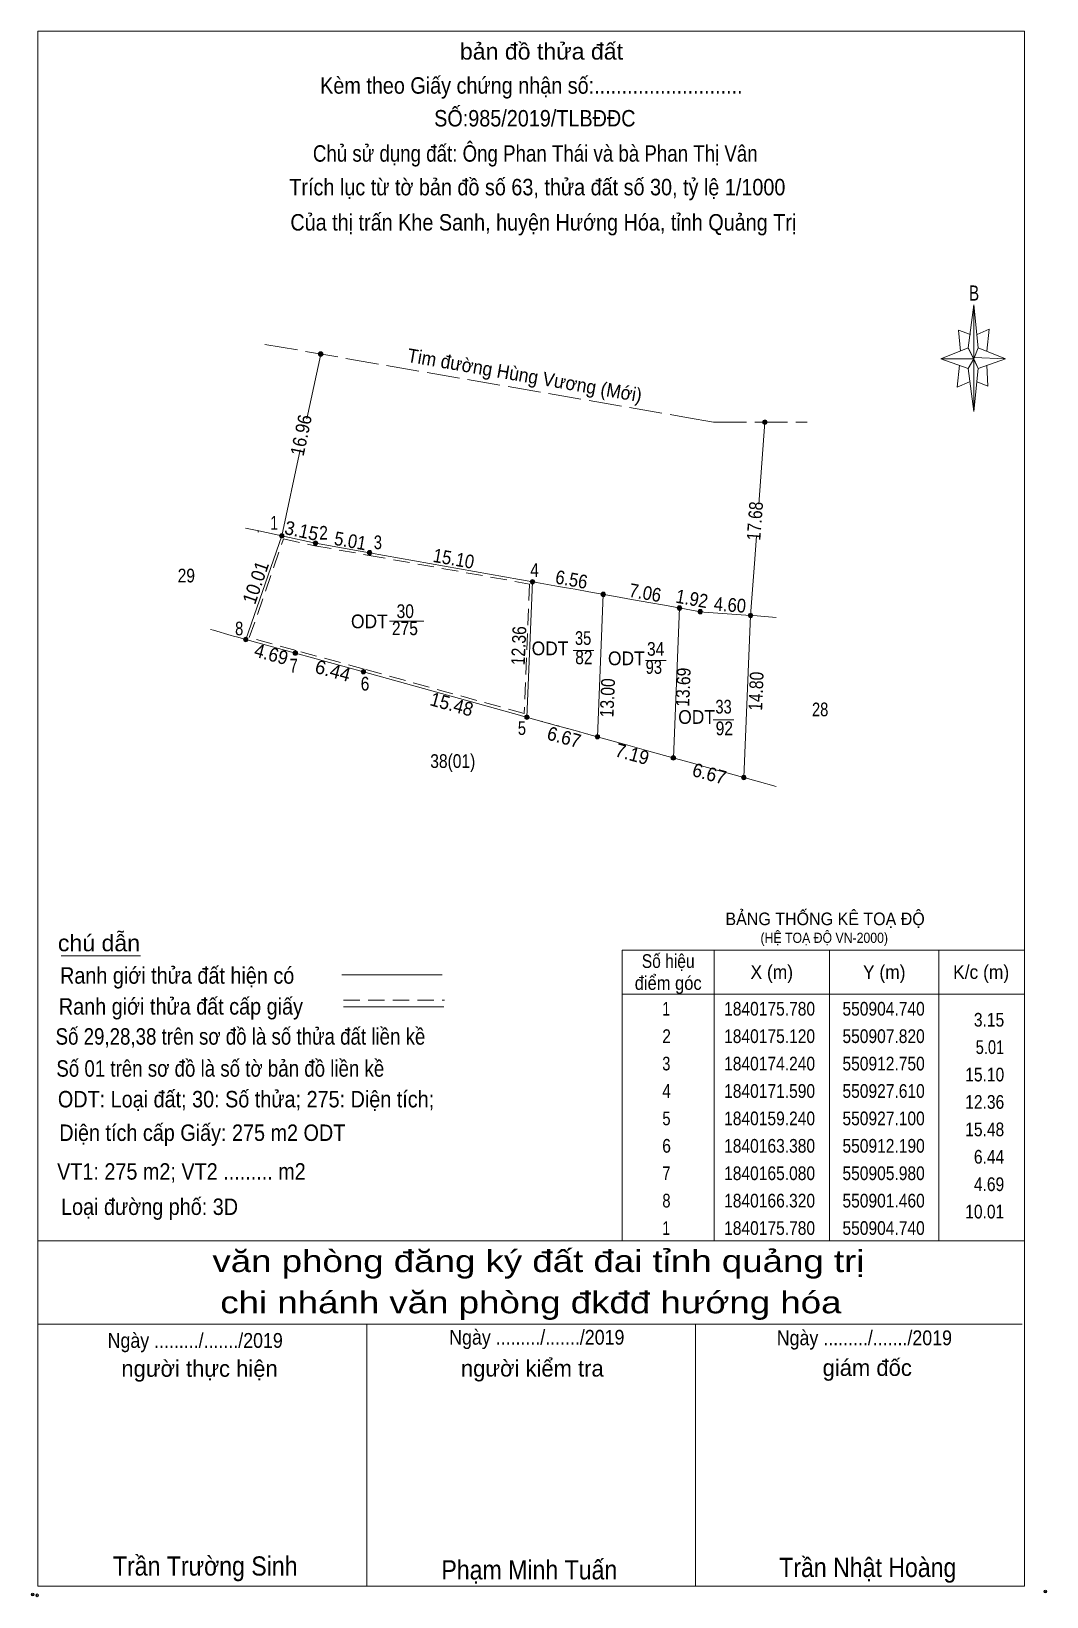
# Model space of a CAD drawing. Header units: metres. Extents: x 550251 to 550955, y 1839955 to 1840244.
# Drawn here: x 550251.2 to 550343.8, y 1839960 to 1840102.7 of the extents above; entities that cross this region are included whole.
import ezdxf
from ezdxf.enums import TextEntityAlignment as Align

# ---------------------------------------------------------------- set-up
doc = ezdxf.new("R2010")
doc.units = ezdxf.units.M
doc.header["$LTSCALE"] = 0.5
doc.header["$PDMODE"] = 32
doc.header["$PDSIZE"] = 0.25
for name, pattern in [('DOTTED', [1.5, 0.3, -1.2]), ('LONG_DASHED', [7.5, 6, -1.5]), ('MEDIUM_DASHED', [4.5, 3, -1.5])]:
    doc.linetypes.add(name, pattern=pattern)
for name, color, linetype, lineweight in [('1', 7, 'Continuous', 13), ('17', 7, 'Continuous', 13), ('2', 7, 'Continuous', 13), ('5', 7, 'Continuous', 13), ('6', 7, 'Continuous', 13), ('63', 7, 'Continuous', 13)]:
    doc.layers.add(name, color=color, linetype=linetype, lineweight=lineweight)

msp = doc.modelspace()

# ---------------------------------------------------------------- texts
at = {"layer": '1'}
for s, height, width, p in [('BẢNG THỐNG KÊ TOẠ ĐỘ ', 1.15, 0.95, (550314.51, 1840021.21)), ('(HỆ TOẠ ĐỘ VN-2000)', 0.93, 0.9, (550317.71, 1840019.59))]:
    msp.add_text(s, height=height, dxfattribs=dict(at, width=width)).set_placement(p)
at = {"layer": '2'}
for s, height, rotation, width, p in [('Tim đường Hùng Vương (Mới)', 1.25, 350.168, 0.95, (550296.0933, 1840070.7442)), ('16.96', 1.25, 77.915, 0.9, (550276.4177, 1840065.7641)), ('17.68', 1.25, 85.748, 0.85, (550317.816, 1840058.0187)), ('3.15', 1.25, 347.905, 0.95, (550275.7241, 1840056.572)), ('15.10', 1.25, 349.889, 0.9, (550289.6153, 1840054.022)), ('10.01', 1.25, 70.877, 0.95, (550272.2533, 1840052.2553)), ('6.56', 1.25, 349.906, 0.9, (550300.3655, 1840052.1256)), ('7.06', 1.25, 349.884, 0.9, (550307.0852, 1840050.915)), ('1.92', 1.25, 349.759, 0.9, (550311.3489, 1840050.371)), ('4.60', 1.25, 355.764, 0.9, (550314.8788, 1840049.8027)), ('12.36', 1.25, 87.635, 0.85, (550296.2757, 1840046.6742)), ('4.69', 1.25, 344.659, 0.95, (550272.9197, 1840045.3258)), ('13.69', 1.249, 87.605, 0.85, (550311.2765, 1840042.8889)), ('14.80', 1.25, 87.638, 0.85, (550317.9259, 1840042.5192)), ('13.00', 1.25, 87.62, 0.85, (550304.3665, 1840041.9191)), ('15.48', 1.25, 344.482, 0.95, (550289.3828, 1840040.7544)), ('6.67', 1.25, 344.444, 0.95, (550299.6274, 1840037.7532)), ('7.19', 1.25, 344.444, 0.95, (550305.8424, 1840036.219)), ('6.67', 1.25, 344.444, 0.95, (550312.8774, 1840034.4232))]:
    msp.add_text(s, height=height, rotation=rotation, dxfattribs=dict(at, width=width)).set_placement(p, align=Align.CENTER)
for s, width, p in [('29', 0.85, (550265.335, 1840052.47)), ('ODT', 0.95, (550282.03, 1840048.29)), ('30', 0.85, (550285.305, 1840049.22)), ('275', 0.85, (550285.275, 1840047.66)), ('ODT', 0.95, (550298.51, 1840045.83)), ('35', 0.8, (550301.53, 1840046.77)), ('34', 0.85, (550308.145, 1840045.78)), ('82', 0.85, (550301.6, 1840045.01)), ('ODT', 0.95, (550305.47, 1840044.92)), ('93', 0.8, (550307.98, 1840044.13)), ('33', 0.8, (550314.34, 1840040.51)), ('28', 0.8, (550323.15, 1840040.26)), ('ODT', 0.95, (550311.88, 1840039.57)), ('92', 0.85, (550314.41, 1840038.53)), ('38(01)', 0.85, (550289.64, 1840035.55))]:
    msp.add_text(s, height=1.25, dxfattribs=dict(at, width=width)).set_placement(p, align=Align.CENTER)
msp.add_text('6.44', height=1.25, rotation=344.69, dxfattribs=at).set_placement((550278.54, 1840043.8139), align=Align.CENTER)
at = {"layer": '5'}
for s, height, width, p in [('bản đồ thửa đất', 1.5, 1.05, (550297.73, 1840100.15)), ('Kèm theo Giấy chứng nhận số:...........................', 1.5, 0.9, (550296.81, 1840097.04)), ('SỐ:985/2019/TLBĐĐC', 1.5, 0.9, (550297.125, 1840094.05)), ('Chủ sử dụng đất: Ông Phan Thái và bà Phan Thị Vân', 1.5, 0.85, (550297.165, 1840090.84)), ('Trích lục từ tờ bản đồ số 63, thửa đất số 30, tỷ lệ 1/1000 ', 1.5, 0.9, (550297.605, 1840087.77)), ('Của thị trấn Khe Sanh, huyện Hướng Hóa, tỉnh Quảng Trị', 1.5, 0.9, (550297.9, 1840084.56)), ('B', 1.378, 0.75, (550337.19, 1840078.17)), ('văn phòng đăng ký đất đai tỉnh quảng trị', 2, 1.25, (550297.455, 1839989.57)), ('chi nhánh văn phòng đkđđ hướng hóa', 2, 1.25, (550296.765, 1839985.81)), ('Ngày ........./......./2019', 1.35, 0.9, (550266.145, 1839982.66)), ('Ngày ........./......./2019', 1.35, 0.9, (550297.305, 1839982.95)), ('Ngày ........./......./2019', 1.35, 0.9, (550327.185, 1839982.9)), ('Trần Trường Sinh', 1.75, 0.9, (550267.06, 1839961.89)), ('Phạm Minh Tuấn', 1.75, 0.9, (550296.625, 1839961.54)), ('Trần Nhật Hoàng', 1.75, 0.9, (550327.495, 1839961.76))]:
    msp.add_text(s, height=height, dxfattribs=dict(at, width=width)).set_placement(p, align=Align.CENTER)
for s, p in [('người thực hiện', (550266.54, 1839980.02)), ('người kiểm tra', (550296.895, 1839980.04)), ('giám đốc', (550327.445, 1839980.1))]:
    msp.add_text(s, height=1.5, dxfattribs=at).set_placement(p, align=Align.CENTER)
at = {"layer": '6'}
for s, width, p in [('chú dẫn', 1.05, (550253.62, 1840018.83)), ('Ranh giới thửa đất hiện có ', 0.9, (550253.82, 1840015.87)), ('Ranh giới thửa đất cấp giấy', 0.9, (550253.71, 1840013.05)), ('Số 29,28,38 trên sơ đồ là số thửa đất liền kề', 0.85, (550253.41, 1840010.31)), ('Số 01 trên sơ đồ là số tờ bản đồ liền kề', 0.85, (550253.48, 1840007.39)), ('ODT: Loại đất; 30: Số thửa; 275: Diện tích;', 0.9, (550253.62, 1840004.59)), ('Diện tích cấp Giấy: 275 m2 ODT', 0.9, (550253.75, 1840001.53)), ('VT1: 275 m2; VT2 ......... m2', 0.9, (550253.55, 1839998)), ('Loại đường phố: 3D', 0.9, (550253.91, 1839994.78))]:
    msp.add_text(s, height=1.5, dxfattribs=dict(at, width=width)).set_placement(p)
at = {"layer": '63'}
for s, width, p in [(' 1', 0.75, (550273.7, 1840057.27)), (' 2', 0.85, (550278.25, 1840056.37)), (' 3', 0.8, (550283.18, 1840055.5)), (' 4', 0.85, (550297.49, 1840052.97)), (' 8', 0.8, (550270.53, 1840047.64)), (' 7', 0.8, (550275.5, 1840044.25)), (' 6', 0.85, (550282.03, 1840042.61)), (' 5', 0.8, (550296.32, 1840038.56)), ('3.15', 0.85, (550339.94, 1840011.96)), ('5.01', 0.8, (550339.94, 1840009.46)), ('15.10', 0.85, (550339.94, 1840006.96)), ('12.36', 0.85, (550339.94, 1840004.46)), ('15.48', 0.85, (550339.94, 1840001.96)), ('6.44', 0.85, (550339.94, 1839999.46)), ('4.69', 0.85, (550339.94, 1839996.96)), ('10.01', 0.85, (550339.94, 1839994.46))]:
    msp.add_text(s, height=1.25, dxfattribs=dict(at, width=width)).set_placement(p, align=Align.RIGHT)
at = {"layer": '63', "width": 0.9}
msp.add_text('5.01', height=1.25, rotation=349.879, dxfattribs=at).set_placement((550280.1902, 1840055.6465), align=Align.CENTER)
at = {"layer": '63'}
for s, width, p in [('Số hiệu', 0.85, (550309.29, 1840017.31)), ('điểm góc', 0.9, (550309.29, 1840015.31)), ('X (m)', 0.95, (550318.74, 1840016.31)), ('Y (m)', 0.95, (550328.995, 1840016.31)), ('K/c (m)', 0.95, (550337.835, 1840016.31)), (' 1', 0.75, (550308.94, 1840012.96)), ('1840175.780', 0.85, (550318.54, 1840012.96)), ('550904.740', 0.85, (550328.94, 1840012.96)), (' 2', 0.85, (550308.945, 1840010.46)), ('1840175.120', 0.85, (550318.54, 1840010.46)), ('550907.820', 0.85, (550328.94, 1840010.46)), (' 3', 0.8, (550308.935, 1840007.96)), ('1840174.240', 0.85, (550318.54, 1840007.96)), ('550912.750', 0.85, (550328.94, 1840007.96)), ('1840171.590', 0.85, (550318.54, 1840005.46)), ('550927.610', 0.85, (550328.94, 1840005.46)), (' 4', 0.85, (550308.94, 1840005.46)), (' 5', 0.8, (550308.945, 1840002.96)), ('1840159.240', 0.85, (550318.54, 1840002.96)), ('550927.100', 0.85, (550328.94, 1840002.96)), (' 6', 0.85, (550308.945, 1840000.46)), ('1840163.380', 0.85, (550318.54, 1840000.46)), ('550912.190', 0.85, (550328.94, 1840000.46)), (' 7', 0.8, (550308.945, 1839997.96)), ('1840165.080', 0.85, (550318.54, 1839997.96)), ('550905.980', 0.85, (550328.94, 1839997.96)), (' 8', 0.8, (550308.945, 1839995.46)), ('1840166.320', 0.85, (550318.54, 1839995.46)), ('550901.460', 0.85, (550328.94, 1839995.46)), (' 1', 0.75, (550308.94, 1839992.96)), ('1840175.780', 0.85, (550318.54, 1839992.96)), ('550904.740', 0.85, (550328.94, 1839992.96))]:
    msp.add_text(s, height=1.25, dxfattribs=dict(at, width=width)).set_placement(p, align=Align.CENTER)

# ---------------------------------------------------------------- hatches: boundary and pattern name
at = {"layer": '2'}
for points in [[(550277.79, 1840073.3, 1), (550277.39, 1840073.3, 1)], [(550318.31, 1840067.08, 1), (550317.91, 1840067.08, 1)], [(550274.24, 1840056.72, 1), (550273.84, 1840056.72, 1)], [(550277.32, 1840056.06, 1), (550276.92, 1840056.06, 1)], [(550282.25, 1840055.18, 1), (550281.85, 1840055.18, 1)], [(550297.11, 1840052.53, 1), (550296.71, 1840052.53, 1)], [(550303.5678, 1840051.3831, 1), (550303.1678, 1840051.3831, 1)], [(550310.5223, 1840050.1359, 1), (550310.1223, 1840050.1359, 1)], [(550312.41, 1840049.8, 1), (550312.01, 1840049.8, 1)], [(550317, 1840049.46, 1), (550316.6, 1840049.46, 1)], [(550270.96, 1840047.26, 1), (550270.56, 1840047.26, 1)], [(550275.48, 1840046.02, 1), (550275.08, 1840046.02, 1)], [(550281.69, 1840044.32, 1), (550281.29, 1840044.32, 1)], [(550296.6, 1840040.18, 1), (550296.2, 1840040.18, 1)], [(550303.03, 1840038.39, 1), (550302.63, 1840038.39, 1)], [(550309.9583, 1840036.4593, 1), (550309.5583, 1840036.4593, 1)], [(550316.39, 1840034.67, 1), (550315.99, 1840034.67, 1)]]:
    msp.add_hatch(color=256, dxfattribs=at).paths.add_polyline_path(points)

# ---------------------------------------------------------------- linework, layer by layer
at = {"layer": '1', "linetype": 'MEDIUM_DASHED'}
msp.add_lwpolyline([(550274.2, 1840056.43), (550277.07, 1840055.81), (550282.01, 1840054.93), (550296.65, 1840052.32), (550296.16, 1840040.51), (550281.56, 1840044.56), (550275.35, 1840046.26), (550271.08, 1840047.43)], close=True, dxfattribs=at)
at = {"layer": '17'}
msp.add_line((550253.93, 1840018.42), (550261.17, 1840018.42), dxfattribs=at)
at = {"layer": '2', "linetype": 'LONG_DASHED'}
for p, q in [((550272.51, 1840074.18), (550310.95, 1840067.52)), ((550310.95, 1840067.52), (550313.43, 1840067.09)), ((550313.43, 1840067.09), (550321.98, 1840067.08))]:
    msp.add_line(p, q, dxfattribs=at)
at = {"layer": '2'}
for p, q in [((550277.59, 1840073.3), (550276.33, 1840067.39)), ((550318.11, 1840067.08), (550317.55, 1840059.59)), ((550275.72, 1840064.55), (550274.04, 1840056.72)), ((550270.73, 1840057.42), (550271.96, 1840057.16)), ((550274.04, 1840056.72), (550270.76, 1840047.26)), ((550271.91, 1840057.04), (550271.87, 1840057.12)), ((550271.96, 1840057.16), (550274.04, 1840056.72)), ((550274.04, 1840056.72), (550277.12, 1840056.06)), ((550317.34, 1840056.7), (550317.15, 1840054.18)), ((550277.12, 1840056.06), (550282.05, 1840055.18)), ((550317.15, 1840054.18), (550316.8, 1840049.46)), ((550295.91, 1840052.71), (550297.27, 1840052.47)), ((550296.91, 1840052.53), (550296.4, 1840040.18)), ((550302.05, 1840051.62), (550304.83, 1840051.12)), ((550303.37, 1840051.38), (550302.83, 1840038.39)), ((550304.83, 1840051.12), (550305.61, 1840050.98)), ((550308.96, 1840050.38), (550311.75, 1840049.88)), ((550310.32, 1840050.14), (550309.76, 1840036.46)), ((550311.75, 1840049.88), (550312.21, 1840049.8)), ((550312.21, 1840049.8), (550312.55, 1840049.77)), ((550312.55, 1840049.77), (550316.8, 1840049.46)), ((550267.53, 1840048.18), (550267.8, 1840048.1)), ((550283.87, 1840048.93), (550286.99, 1840048.93)), ((550316.8, 1840049.46), (550316.19, 1840034.67)), ((550267.8, 1840048.1), (550267.81, 1840048.1)), ((550267.81, 1840048.1), (550269.43, 1840047.63)), ((550269.43, 1840047.63), (550269.64, 1840047.57)), ((550269.64, 1840047.57), (550270.02, 1840047.46)), ((550270.02, 1840047.46), (550270.76, 1840047.26)), ((550275.28, 1840046.02), (550270.76, 1840047.26)), ((550281.49, 1840044.32), (550275.28, 1840046.02)), ((550295.91, 1840040.31), (550297.22, 1840039.95)), ((550313.4, 1840039.95), (550315.29, 1840039.95)), ((550300.8, 1840038.95), (550302.05, 1840038.6)), ((550302.05, 1840038.6), (550304.83, 1840037.83)), ((550304.83, 1840037.83), (550305.61, 1840037.61)), ((550308.96, 1840036.68), (550311.75, 1840035.91)), ((550311.75, 1840035.91), (550312.55, 1840035.68)), ((550312.55, 1840035.68), (550316.19, 1840034.67)), ((550316.19, 1840034.67), (550317.42, 1840034.33)), ((550317.42, 1840034.33), (550319.13, 1840033.86))]:
    msp.add_line(p, q, dxfattribs=at)
at = {"layer": '2', "linetype": 'DOTTED'}
for p, q in [((550299.28, 1840039.38), (550297.22, 1840039.95)), ((550300.8, 1840038.96), (550299.28, 1840039.38)), ((550302.05, 1840038.61), (550300.8, 1840038.96))]:
    msp.add_line(p, q, dxfattribs=at)
at = {"layer": '2'}
for points in [[(550282.05, 1840055.18), (550295.74, 1840052.74), (550295.91, 1840052.71)], [(550297.27, 1840052.47), (550299.28, 1840052.11), (550300.02, 1840051.98)], [(550300.02, 1840051.98), (550300.8, 1840051.84), (550302.05, 1840051.62)], [(550305.61, 1840050.98), (550307.53, 1840050.64), (550308.96, 1840050.38)], [(550319.13, 1840049.28), (550317.42, 1840049.41), (550316.8, 1840049.46)], [(550300.61, 1840046.26), (550300.8, 1840046.26), (550302.5, 1840046.26)], [(550307.22, 1840045.36), (550307.53, 1840045.36), (550309.11, 1840045.36)], [(550281.49, 1840044.32), (550295.74, 1840040.36), (550295.91, 1840040.31)], [(550297.22, 1840039.95), (550299.28, 1840039.37), (550300.8, 1840038.95)], [(550305.61, 1840037.61), (550307.53, 1840037.08), (550308.96, 1840036.68)]]:
    msp.add_lwpolyline(points, dxfattribs=at)
for centre in [(550277.59, 1840073.3), (550318.11, 1840067.08), (550274.04, 1840056.72), (550277.12, 1840056.06), (550282.05, 1840055.18), (550296.91, 1840052.53), (550303.3678, 1840051.3831), (550310.3223, 1840050.1359), (550312.21, 1840049.8), (550316.8, 1840049.46), (550270.76, 1840047.26), (550275.28, 1840046.02), (550281.49, 1840044.32), (550296.4, 1840040.18), (550302.83, 1840038.39), (550309.7583, 1840036.4593), (550316.19, 1840034.67)]:
    msp.add_circle(centre, 0.2, dxfattribs=at)
at = {"layer": '5'}
for p, q in [((550336.66, 1840073.87), (550337.16, 1840077.77)), ((550337.56, 1840073.87), (550340.06, 1840072.87)), ((550336.66, 1840071.97), (550334.16, 1840072.87)), ((550337.56, 1840071.97), (550337.16, 1840068.07)), ((550338.36, 1840072.27), (550338.46, 1840070.37)), ((550338.46, 1840070.37), (550337.46, 1840070.77)), ((550251.79, 1839992.43), (550341.79, 1839992.43)), ((550251.79, 1839984.83), (550341.59, 1839984.83)), ((550251.79, 1839984.83), (550341.59, 1839984.83)), ((550251.79, 1839984.83), (550341.59, 1839984.83)), ((550281.79, 1839960.93), (550281.79, 1839984.83)), ((550311.79, 1839960.93), (550311.79, 1839984.83))]:
    msp.add_line(p, q, dxfattribs=at)
for points in [[(550251.79, 1840102.73), (550341.79, 1840102.73), (550341.79, 1839960.93), (550251.79, 1839960.93)], [(550337.16, 1840077.77), (550337.56, 1840073.87), (550337.16, 1840072.87)], [(550337.16, 1840072.87), (550334.16, 1840072.87), (550336.66, 1840073.87), (550337.56, 1840071.97), (550340.06, 1840072.87), (550337.16, 1840072.97)], [(550337.16, 1840072.87), (550337.16, 1840068.07), (550336.66, 1840071.97)]]:
    msp.add_lwpolyline(points, close=True, dxfattribs=at)
for points in [[(550336.86, 1840075.07), (550335.76, 1840075.47), (550335.96, 1840073.57)], [(550337.46, 1840075.07), (550338.56, 1840075.57), (550338.36, 1840073.57)], [(550337.16, 1840072.87), (550336.66, 1840073.87), (550334.16, 1840072.87)], [(550337.16, 1840072.87), (550337.56, 1840071.97), (550340.06, 1840072.87)], [(550335.86, 1840072.27), (550335.66, 1840070.27), (550336.76, 1840070.77)], [(550341.79, 1839960.93), (550251.79, 1839960.93), (550251.79, 1839984.83)]]:
    msp.add_lwpolyline(points, dxfattribs=at)
for p in [(550251.32, 1839960.16), (550251.72, 1839960.09)]:
    msp.add_point(p, dxfattribs=at)
at = {"layer": '6'}
for p, q in [((550279.53, 1840016.68), (550288.67, 1840016.68)), ((550279.67, 1840013.75), (550288.81, 1840013.75))]:
    msp.add_line(p, q, dxfattribs=at)
at = {"layer": '6', "linetype": 'MEDIUM_DASHED'}
msp.add_line((550279.67, 1840014.37), (550288.87, 1840014.37), dxfattribs=at)
at = {"layer": '6'}
msp.add_point((550343.69, 1839960.43), dxfattribs=at)
at = {"layer": '63'}
for p, q in [((550313.49, 1840018.93), (550313.49, 1839992.43)), ((550323.99, 1840018.93), (550323.99, 1839992.43)), ((550333.99, 1840018.93), (550333.99, 1839992.43)), ((550305.09, 1840014.93), (550341.79, 1840014.93))]:
    msp.add_line(p, q, dxfattribs=at)
msp.add_lwpolyline([(550305.09, 1840018.93), (550341.79, 1840018.93), (550341.79, 1839992.43), (550305.09, 1839992.43)], close=True, dxfattribs=at)

msp.set_redraw_order([(e.dxf.handle, doc.entitydb.next_handle()) for e in msp.query("TEXT MTEXT ATTDEF DIMENSION ARC_DIMENSION")])  # texts and dimensions are drawn at this point

doc.saveas('drawing.dxf')
